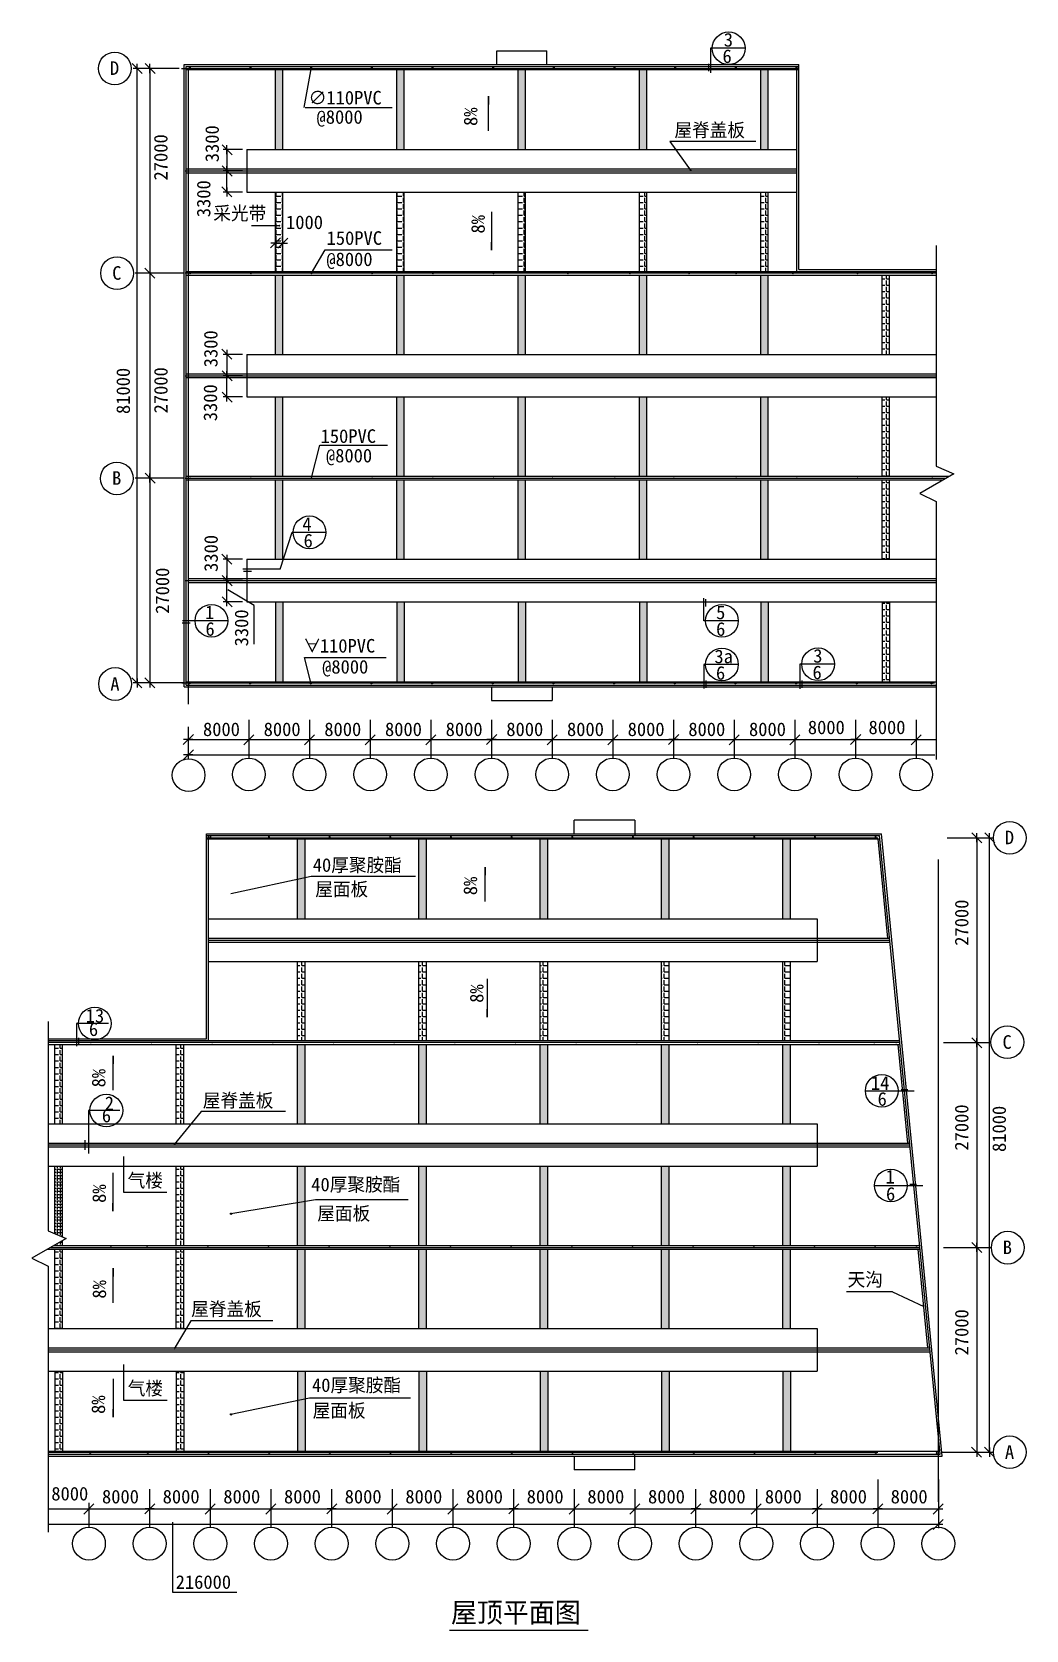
# Model space of a CAD drawing. Header units: metres. Extents: x -10428 to 120660, y -109378 to 101281.
import ezdxf

# ---------------------------------------------------------------- set-up
doc = ezdxf.new("R2010")
doc.units = ezdxf.units.M
for name, color, linetype in [('JC', 7, 'Continuous'), ('LT', 7, 'Continuous'), ('T1', 7, 'Continuous'), ('Z', 7, 'Continuous'), ('ZQ', 7, 'Continuous'), ('ZX', 7, 'Continuous')]:
    doc.layers.add(name, color=color, linetype=linetype)

msp = doc.modelspace()

# ---------------------------------------------------------------- texts
for s, height, p in [('3', 1790, (80803.33, 99357.68)), ('D', 1790, (-143.83, 95624.11)), ('6', 1790, (80633.63, 97192.73)), ('∅', 1790, (26024.95, 91723.65)), ('110PVC', 1790, (28393.62, 91723.65)), ('@8000', 1790, (27098.59, 89181.38)), ('屋脊盖板', 1790, (74288.11, 87455.72)), ('采光带', 1790, (13482.74, 76487.95)), ('1000', 1790, (23078.79, 75300.18)), ('150PVC', 1790, (28425.84, 73220.4)), ('@8000', 1790, (28398.32, 70423.08)), ('C', 1790, (156.59, 68619.25)), ('150PVC', 1790, (27636.38, 47110.3)), ('@8000', 1790, (28343.63, 44544.44)), ('B', 1790, (136.08, 41583.96)), ('4', 1790, (25226.44, 35503.24)), ('6', 1790, (25390.35, 33337.3)), ('1', 1790, (12400.15, 23883.63)), ('5', 1790, (79789.65, 23872.92)), ('6', 1790, (12454.56, 21691.63)), ('6', 1790, (79789.48, 21682.75)), ('∀', 1790, (25312.79, 19472.9)), ('110PVC', 1790, (27532.45, 19472.9)), ('3a', 1790, (79572.38, 18064.18)), ('3', 1790, (92595.74, 18143.86)), ('@8000', 1790, (27835.86, 16702.71)), ('6', 1790, (79771.98, 15896.69)), ('6', 1790, (92501.92, 15963.62)), ('A', 1790, (-93.09, 14438.55)), ('8000', 1790, (12124.81, 8467.68)), ('8000', 1790, (20124.81, 8467.68)), ('8000', 1790, (28124.81, 8467.68)), ('8000', 1790, (36124.81, 8467.68)), ('8000', 1790, (44124.81, 8467.68)), ('8000', 1790, (52124.81, 8467.68)), ('8000', 1790, (60124.81, 8467.68)), ('8000', 1790, (68124.81, 8467.68)), ('8000', 1790, (76124.81, 8467.68)), ('8000', 1790, (84124.81, 8467.68)), ('8000', 1790, (91887.56, 8720.71)), ('8000', 1790, (99887.56, 8720.71)), ('D', 1790, (117863.61, -5795.21)), ('40厚聚胺酯', 1790, (26599.85, -9428.41)), ('屋面板', 1790, (26929.67, -12606.79)), ('13', 1790, (-3340.81, -29296.57)), ('6', 1790, (-2914.4, -31073.47)), ('C', 1790, (117557.45, -32758.18)), ('14', 1790, (100197, -38168.64)), ('2', 1790, (-824.26, -40833.22)), ('屋脊盖板', 1790, (12098.32, -40463.31)), ('6', 1790, (101082.3, -40265.25)), ('6', 1790, (-1210.27, -42448.15)), ('气楼', 1790, (2186.53, -51002.62)), ('40厚聚胺酯', 1790, (26403.23, -51539.83)), ('1', 1790, (102133.7, -50519.23)), ('6', 1790, (102193.85, -52781.23)), ('屋面板', 1790, (27199.03, -55351.9)), ('B', 1790, (117585.44, -59819.29)), ('天沟', 1790, (97134.99, -64060.27)), ('屋脊盖板', 1790, (10570.31, -67950.32)), ('气楼', 1790, (2202.82, -78408.73)), ('40厚聚胺酯', 1790, (26499.45, -77988.47)), ('屋面板', 1790, (26588.88, -81333.35)), ('A', 1790, (117870.43, -86817.24)), ('8000', 1790, (-7872.41, -92298.01)), ('8000', 1790, (-1191.32, -92686.91)), ('8000', 1790, (6808.68, -92686.91)), ('8000', 1790, (14808.68, -92686.91)), ('8000', 1790, (22808.68, -92686.91)), ('8000', 1790, (30808.68, -92686.91)), ('8000', 1790, (38808.68, -92686.91)), ('8000', 1790, (46808.68, -92686.91)), ('8000', 1790, (54808.68, -92686.91)), ('8000', 1790, (62808.68, -92686.91)), ('8000', 1790, (70808.68, -92686.91)), ('8000', 1790, (78808.68, -92686.91)), ('8000', 1790, (86218.68, -92686.91)), ('8000', 1790, (94808.68, -92686.91)), ('8000', 1790, (102808.68, -92686.91)), ('216000', 1790, (8524.43, -103947.76)), ('屋顶平面图', 2632, (44822.98, -108381.29))]:
    msp.add_text(s, height=height).set_placement(p)
for s, p in [('8%', (48305, 88892.04)), ('3300', (14216.1, 84111.01)), ('27000', (7448.44, 81708.26)), ('3300', (13102.41, 76865.03)), ('8%', (49281.63, 74711.32)), ('3300', (14039.17, 57080.65)), ('27000', (7457.19, 51000.63)), ('81000', (2489.05, 50916.41)), ('3300', (13984.02, 49968.39)), ('3300', (14076.15, 30108.32)), ('27000', (7665.42, 24578.87)), ('3300', (18090, 20290)), ('8%', (48268.75, -12515.58)), ('27000', (113058.36, -19177.91)), ('8%', (49105.38, -26696.31)), ('8%', (-745.2, -37842.99)), ('27000', (113058.36, -46177.91)), ('81000', (117999.97, -46361.18)), ('8%', (-676.58, -53069.47)), ('8%', (-656.09, -65690.49)), ('27000', (113058.36, -73177.91)), ('8%', (-788.4, -80887.56))]:
    msp.add_text(s, height=1790, rotation=90).set_placement(p)

# ---------------------------------------------------------------- blocks, each defined once
blk = doc.blocks.new('_DIMX')
blk.add_line((-150, 0), (150, 0))
at = {"color": 5}
blk.add_lwpolyline([(-170.36, -170.36), (160.44, 160.44)], dxfattribs=at)

# ---------------------------------------------------------------- hatches: boundary and pattern name
at = {"layer": 'Z'}
h = msp.add_hatch(dxfattribs=at)
h.set_pattern_fill('ANGLE', scale=60)
h.paths.add_polyline_path([(22672.5, 96346.3), (21672.5, 96346.3), (21672.5, 85771.3), (22672.5, 85771.3)])
h.paths.add_polyline_path([(22672.5, 69221.3), (21672.5, 69221.3), (21672.5, 58771.3), (22672.5, 58771.3)])
h.paths.add_polyline_path([(22672.5, 53171.3), (21672.5, 53171.3), (21672.5, 42721.3), (22672.5, 42721.3)])
h.paths.add_polyline_path([(21672.5, 31771.3), (22672.5, 31771.3), (22672.5, 42221.3), (21672.5, 42221.3)])
h.paths.add_polyline_path([(21672.5, 15596.3), (22672.5, 15596.3), (22672.5, 26171.3), (21672.5, 26171.3)])
h = msp.add_hatch(dxfattribs=at)
h.set_pattern_fill('ANGLE', scale=60)
h.paths.add_polyline_path([(38672.5, 96346.3), (37672.5, 96346.3), (37672.5, 85771.3), (38672.5, 85771.3)])
h.paths.add_polyline_path([(38672.5, 69221.3), (37672.5, 69221.3), (37672.5, 58771.3), (38672.5, 58771.3)])
h.paths.add_polyline_path([(38672.5, 53171.3), (37672.5, 53171.3), (37672.5, 42721.3), (38672.5, 42721.3)])
h.paths.add_polyline_path([(37672.5, 31771.3), (38672.5, 31771.3), (38672.5, 42221.3), (37672.5, 42221.3)])
h.paths.add_polyline_path([(37672.5, 15596.3), (38672.5, 15596.3), (38672.5, 26171.3), (37672.5, 26171.3)])
h = msp.add_hatch(dxfattribs=at)
h.set_pattern_fill('ANGLE', scale=60)
h.paths.add_polyline_path([(54672.5, 96346.3), (53672.5, 96346.3), (53672.5, 85771.3), (54672.5, 85771.3)])
h.paths.add_polyline_path([(54672.5, 69221.3), (53672.5, 69221.3), (53672.5, 58771.3), (54672.5, 58771.3)])
h.paths.add_polyline_path([(54672.5, 53171.3), (53672.5, 53171.3), (53672.5, 42721.3), (54672.5, 42721.3)])
h.paths.add_polyline_path([(53672.5, 31771.3), (54672.5, 31771.3), (54672.5, 42221.3), (53672.5, 42221.3)])
h.paths.add_polyline_path([(53672.5, 15596.3), (54672.5, 15596.3), (54672.5, 26171.3), (53672.5, 26171.3)])
h = msp.add_hatch(dxfattribs=at)
h.set_pattern_fill('ANGLE', scale=60)
h.paths.add_polyline_path([(70672.5, 96346.3), (69672.5, 96346.3), (69672.5, 85771.3), (70672.5, 85771.3)])
h.paths.add_polyline_path([(70672.5, 69221.3), (69672.5, 69221.3), (69672.5, 58771.3), (70672.5, 58771.3)])
h.paths.add_polyline_path([(70672.5, 53171.3), (69672.5, 53171.3), (69672.5, 42721.3), (70672.5, 42721.3)])
h.paths.add_polyline_path([(69672.5, 31771.3), (70672.5, 31771.3), (70672.5, 42221.3), (69672.5, 42221.3)])
h.paths.add_polyline_path([(69672.5, 15596.3), (70672.5, 15596.3), (70672.5, 26171.3), (69672.5, 26171.3)])
h = msp.add_hatch(dxfattribs=at)
h.set_pattern_fill('ANGLE', scale=60)
h.paths.add_polyline_path([(86672.5, 96346.3), (85672.5, 96346.3), (85672.5, 85771.3), (86672.5, 85771.3)])
h.paths.add_polyline_path([(86672.5, 69221.3), (85672.5, 69221.3), (85672.5, 58771.3), (86672.5, 58771.3)])
h.paths.add_polyline_path([(86672.5, 53171.3), (85672.5, 53171.3), (85672.5, 42721.3), (86672.5, 42721.3)])
h.paths.add_polyline_path([(85672.5, 31771.3), (86672.5, 31771.3), (86672.5, 42221.3), (85672.5, 42221.3)])
h.paths.add_polyline_path([(85672.5, 15596.3), (86672.5, 15596.3), (86672.5, 26171.3), (85672.5, 26171.3)])
h = msp.add_hatch(dxfattribs=at)
h.set_pattern_fill('ANGLE', scale=60)
h.paths.add_polyline_path([(22672.5, 80171.3), (21672.5, 80171.3), (21672.5, 75749.1), (22229.05, 75749.1, -1), (22269.05, 75749.1, -1), (22229.05, 75749.1), (21672.5, 75749.1), (21672.5, 69721.3), (22672.5, 69721.3)])
h = msp.add_hatch(dxfattribs=at)
h.set_pattern_fill('ANGLE', scale=60)
h.paths.add_polyline_path([(38672.5, 80171.3), (37672.5, 80171.3), (37672.5, 75749.1), (38229.05, 75749.1, -1), (38269.05, 75749.1, -1), (38229.05, 75749.1), (37672.5, 75749.1), (37672.5, 69721.3), (38672.5, 69721.3)])
h = msp.add_hatch(dxfattribs=at)
h.set_pattern_fill('ANGLE', scale=60)
h.paths.add_polyline_path([(54672.5, 80171.3), (53672.5, 80171.3), (53672.5, 75749.1), (54229.05, 75749.1, -1), (54269.05, 75749.1, -1), (54229.05, 75749.1), (53672.5, 75749.1), (53672.5, 69721.3), (54672.5, 69721.3)])
h = msp.add_hatch(dxfattribs=at)
h.set_pattern_fill('ANGLE', scale=60)
h.paths.add_polyline_path([(70672.5, 80171.3), (69672.5, 80171.3), (69672.5, 75749.1), (70229.05, 75749.1, -1), (70269.05, 75749.1, -1), (70229.05, 75749.1), (69672.5, 75749.1), (69672.5, 69721.3), (70672.5, 69721.3)])
h = msp.add_hatch(dxfattribs=at)
h.set_pattern_fill('ANGLE', scale=60)
h.paths.add_polyline_path([(86672.5, 80171.3), (85672.5, 80171.3), (85672.5, 69721.3), (86672.5, 69721.3)])
h = msp.add_hatch(dxfattribs=at)
h.set_pattern_fill('ANGLE', scale=60)
h.paths.add_polyline_path([(101672.5, 58771.3), (102672.5, 58771.3), (102672.5, 69221.3), (101672.5, 69221.3)])
h = msp.add_hatch(dxfattribs=at)
h.set_pattern_fill('ANGLE', scale=60)
h.paths.add_polyline_path([(101672.5, 53171.3), (102672.5, 53171.3), (102672.5, 42721.3), (101672.5, 42721.3)])
h = msp.add_hatch(dxfattribs=at)
h.set_pattern_fill('ANGLE', scale=60)
h.paths.add_polyline_path([(101672.5, 31771.3), (102672.5, 31771.3), (102672.5, 42221.3), (101672.5, 42221.3)])
h = msp.add_hatch(dxfattribs=at)
h.set_pattern_fill('ANGLE', scale=60)
h.paths.add_polyline_path([(101672.5, 26171.3), (102672.5, 26171.3), (102672.5, 15721.3), (101672.5, 15721.3)])
h = msp.add_hatch(dxfattribs=at)
h.set_pattern_fill('ANGLE', scale=60)
h.paths.add_polyline_path([(25593.62, -5061.32), (24593.62, -5061.32), (24593.62, -15636.32), (25593.62, -15636.32)])
h.paths.add_polyline_path([(25593.62, -32186.32), (24593.62, -32186.32), (24593.62, -42636.32), (25593.62, -42636.32)])
h.paths.add_polyline_path([(25593.62, -48236.32), (24593.62, -48236.32), (24593.62, -58686.32), (25593.62, -58686.32)])
h.paths.add_polyline_path([(24593.62, -69636.32), (25593.62, -69636.32), (25593.62, -59186.32), (24593.62, -59186.32)])
h.paths.add_polyline_path([(24593.62, -85811.32), (25593.62, -85811.32), (25593.62, -75236.32), (24593.62, -75236.32)])
h = msp.add_hatch(dxfattribs=at)
h.set_pattern_fill('ANGLE', scale=60)
h.paths.add_polyline_path([(41593.62, -5061.32), (40593.62, -5061.32), (40593.62, -15636.32), (41593.62, -15636.32)])
h.paths.add_polyline_path([(41593.62, -32186.32), (40593.62, -32186.32), (40593.62, -42636.32), (41593.62, -42636.32)])
h.paths.add_polyline_path([(41593.62, -48236.32), (40593.62, -48236.32), (40593.62, -58686.32), (41593.62, -58686.32)])
h.paths.add_polyline_path([(40593.62, -69636.32), (41593.62, -69636.32), (41593.62, -59186.32), (40593.62, -59186.32)])
h.paths.add_polyline_path([(40593.62, -85811.32), (41593.62, -85811.32), (41593.62, -75236.32), (40593.62, -75236.32)])
h = msp.add_hatch(dxfattribs=at)
h.set_pattern_fill('ANGLE', scale=60)
h.paths.add_polyline_path([(57593.62, -5061.32), (56593.62, -5061.32), (56593.62, -15636.32), (57593.62, -15636.32)])
h.paths.add_polyline_path([(57593.62, -32186.32), (56593.62, -32186.32), (56593.62, -42636.32), (57593.62, -42636.32)])
h.paths.add_polyline_path([(57593.62, -48236.32), (56593.62, -48236.32), (56593.62, -58686.32), (57593.62, -58686.32)])
h.paths.add_polyline_path([(56593.62, -69636.32), (57593.62, -69636.32), (57593.62, -59186.32), (56593.62, -59186.32)])
h.paths.add_polyline_path([(56593.62, -85811.32), (57593.62, -85811.32), (57593.62, -75236.32), (56593.62, -75236.32)])
h = msp.add_hatch(dxfattribs=at)
h.set_pattern_fill('ANGLE', scale=60)
h.paths.add_polyline_path([(73593.62, -5061.32), (72593.62, -5061.32), (72593.62, -15636.32), (73593.62, -15636.32)])
h.paths.add_polyline_path([(73593.62, -32186.32), (72593.62, -32186.32), (72593.62, -42636.32), (73593.62, -42636.32)])
h.paths.add_polyline_path([(73593.62, -48236.32), (72593.62, -48236.32), (72593.62, -58686.32), (73593.62, -58686.32)])
h.paths.add_polyline_path([(72593.62, -69636.32), (73593.62, -69636.32), (73593.62, -59186.32), (72593.62, -59186.32)])
h.paths.add_polyline_path([(72593.62, -85811.32), (73593.62, -85811.32), (73593.62, -75236.32), (72593.62, -75236.32)])
h = msp.add_hatch(dxfattribs=at)
h.set_pattern_fill('ANGLE', scale=60)
h.paths.add_polyline_path([(89593.62, -5061.32), (88593.62, -5061.32), (88593.62, -15636.32), (89593.62, -15636.32)])
h.paths.add_polyline_path([(89593.62, -32186.32), (88593.62, -32186.32), (88593.62, -42636.32), (89593.62, -42636.32)])
h.paths.add_polyline_path([(89593.62, -48236.32), (88593.62, -48236.32), (88593.62, -58686.32), (89593.62, -58686.32)])
h.paths.add_polyline_path([(88593.62, -69636.32), (89593.62, -69636.32), (89593.62, -59186.32), (88593.62, -59186.32)])
h.paths.add_polyline_path([(88593.62, -85811.32), (89593.62, -85811.32), (89593.62, -75236.32), (88593.62, -75236.32)])
h = msp.add_hatch(dxfattribs=at)
h.set_pattern_fill('ANGLE', scale=60)
h.paths.add_polyline_path([(25593.62, -21236.32), (24593.62, -21236.32), (24593.62, -25658.52), (25150.18, -25658.52, -1), (25190.18, -25658.52, -1), (25150.18, -25658.52), (24593.62, -25658.52), (24593.62, -31686.32), (25593.62, -31686.32)])
h = msp.add_hatch(dxfattribs=at)
h.set_pattern_fill('ANGLE', scale=60)
h.paths.add_polyline_path([(41593.62, -21236.32), (40593.62, -21236.32), (40593.62, -25658.52), (41150.18, -25658.52, -1), (41190.18, -25658.52, -1), (41150.18, -25658.52), (40593.62, -25658.52), (40593.62, -31686.32), (41593.62, -31686.32)])
h = msp.add_hatch(dxfattribs=at)
h.set_pattern_fill('ANGLE', scale=60)
h.paths.add_polyline_path([(57593.62, -21236.32), (56593.62, -21236.32), (56593.62, -25658.52), (57150.18, -25658.52, -1), (57190.18, -25658.52, -1), (57150.18, -25658.52), (56593.62, -25658.52), (56593.62, -31686.32), (57593.62, -31686.32)])
h = msp.add_hatch(dxfattribs=at)
h.set_pattern_fill('ANGLE', scale=60)
h.paths.add_polyline_path([(73593.62, -21236.32), (72593.62, -21236.32), (72593.62, -25658.52), (73150.18, -25658.52, -1), (73190.18, -25658.52, -1), (73150.18, -25658.52), (72593.62, -25658.52), (72593.62, -31686.32), (73593.62, -31686.32)])
h = msp.add_hatch(dxfattribs=at)
h.set_pattern_fill('ANGLE', scale=60)
h.paths.add_polyline_path([(89593.62, -21236.32), (88593.62, -21236.32), (88593.62, -25658.52), (89150.18, -25658.52, -1), (89190.18, -25658.52, -1), (89150.18, -25658.52), (88593.62, -25658.52), (88593.62, -31686.32), (89593.62, -31686.32)])
h = msp.add_hatch(dxfattribs=at)
h.set_pattern_fill('ANGLE', scale=60)
h.paths.add_polyline_path([(-7406.38, -42636.32), (-6406.38, -42636.32), (-6406.38, -32186.32), (-7406.38, -32186.32)])
h = msp.add_hatch(dxfattribs=at)
h.set_pattern_fill('ANGLE', scale=60)
h.paths.add_polyline_path([(8593.62, -42636.32), (9593.62, -42636.32), (9593.62, -32186.32), (8593.62, -32186.32)])
h = msp.add_hatch(dxfattribs=at)
h.set_pattern_fill('ANGLE', scale=60)
h.paths.add_polyline_path([(8593.62, -48236.32), (9593.62, -48236.32), (9593.62, -58686.32), (8593.62, -58686.32)])
h = msp.add_hatch(dxfattribs=at)
h.set_pattern_fill('SOLID')
h.paths.add_polyline_path([(15892.52, -54499.76, 1), (15742.71, -54499.76, 1)])
h = msp.add_hatch(dxfattribs=at)
h.set_pattern_fill('ANGLE', scale=60)
h.paths.add_polyline_path([(-7406.38, -69636.32), (-6406.38, -69636.32), (-6406.38, -59186.32), (-7406.38, -59186.32)])
h = msp.add_hatch(dxfattribs=at)
h.set_pattern_fill('ANGLE', scale=60)
h.paths.add_polyline_path([(8593.62, -69636.32), (9593.62, -69636.32), (9593.62, -59186.32), (8593.62, -59186.32)])
h = msp.add_hatch(dxfattribs=at)
h.set_pattern_fill('ANGLE', scale=60)
h.paths.add_polyline_path([(-7406.38, -75236.32), (-6406.38, -75236.32), (-6406.38, -85686.32), (-7406.38, -85686.32)])
h = msp.add_hatch(dxfattribs=at)
h.set_pattern_fill('ANGLE', scale=60)
h.paths.add_polyline_path([(8593.62, -75236.32), (9593.62, -75236.32), (9593.62, -85686.32), (8593.62, -85686.32)])
h = msp.add_hatch(dxfattribs=at)
h.set_pattern_fill('SOLID')
h.paths.add_polyline_path([(15892.52, -80949.26, 1), (15742.71, -80949.26, 1)])

# ---------------------------------------------------------------- linework, layer by layer
for p, q in [((8999.72, 96471.3), (2926.48, 96471.3)), ((4722.09, 96471.3), (3197.52, 96471.3)), ((3426.48, 15472.7), (3426.48, 96469.9)), ((8999.72, 96471.3), (4622.09, 96471.3)), ((5122.09, 96469.9), (5122.09, 69472.7)), ((108811.2, 73122.69), (108811.2, 44025.94)), ((4722.09, 69471.3), (3197.52, 69471.3)), ((9004.61, 69471.3), (4622.09, 69471.3)), ((9504.61, 69471.3), (4622.09, 69471.3)), ((5122.09, 69469.9), (5122.09, 42472.7)), ((4722.09, 42471.3), (3197.52, 42471.3)), ((9004.61, 42471.3), (4622.09, 42471.3)), ((9504.61, 42471.3), (4622.09, 42471.3)), ((5122.09, 42469.9), (5122.09, 15472.7)), ((111147.66, 43048.68), (106650.92, 40424.28)), ((108808.86, 44022.71), (111147.66, 43048.68)), ((106650.92, 40424.28), (108808.86, 39384.09)), ((108811.2, 39383.19), (108811.2, 5385.69)), ((22285.27, 30479.54), (23868.73, 35323.53)), ((23868.73, 35323.53), (28323.52, 35323.53)), ((18870, 25673.99), (15381.44, 27729.15)), ((18870, 20600), (18870, 25673.99)), ((9637.38, 15471.3), (2926.48, 15471.3)), ((9637.38, 15471.3), (4622.09, 15471.3)), ((18172.5, 10606.67), (18172.5, 7503.75)), ((18172.5, 10606.67), (18172.5, 7503.75)), ((26172.5, 10606.67), (26172.5, 7503.75)), ((26172.5, 10606.67), (26172.5, 7503.75)), ((34172.5, 10606.67), (34172.5, 7503.75)), ((34172.5, 10606.67), (34172.5, 7503.75)), ((42172.5, 10606.67), (42172.5, 7503.75)), ((42172.5, 10606.67), (42172.5, 7503.75)), ((50172.5, 10606.67), (50172.5, 7503.75)), ((50172.5, 10606.67), (50172.5, 7503.75)), ((58172.5, 10606.67), (58172.5, 7503.75)), ((58172.5, 10606.67), (58172.5, 7503.75)), ((66172.5, 10606.67), (66172.5, 7503.75)), ((66172.5, 10606.67), (66172.5, 7503.75)), ((74172.5, 10606.67), (74172.5, 7503.75)), ((74172.5, 10606.67), (74172.5, 7503.75)), ((82172.5, 10606.67), (82172.5, 7503.75)), ((82172.5, 10606.67), (82172.5, 7503.75)), ((90172.5, 10606.67), (90172.5, 7503.75)), ((90172.5, 10606.67), (90172.5, 7503.75)), ((98172.5, 10606.67), (98172.5, 7503.75)), ((98172.5, 10606.67), (98172.5, 7503.75)), ((106172.5, 10606.67), (106172.5, 7503.75)), ((106172.5, 10606.67), (106172.5, 7503.75)), ((10172.5, 9679.12), (10172.5, 7503.75)), ((10172.5, 9679.12), (10172.5, 5475.9)), ((10173.9, 8003.75), (18171.1, 8003.75)), ((18172.5, 7603.75), (18172.5, 5575.9)), ((18173.9, 8003.75), (26171.1, 8003.75)), ((26172.5, 7603.75), (26172.5, 5575.9)), ((26173.9, 8003.75), (34171.1, 8003.75)), ((34172.5, 7603.75), (34172.5, 5575.9)), ((34173.9, 8003.75), (42171.1, 8003.75)), ((42172.5, 7603.75), (42172.5, 5575.9)), ((42173.9, 8003.75), (50171.1, 8003.75)), ((50172.5, 7603.75), (50172.5, 5575.9)), ((50173.9, 8003.75), (58171.1, 8003.75)), ((58172.5, 7603.75), (58172.5, 5575.9)), ((58173.9, 8003.75), (66171.1, 8003.75)), ((66172.5, 7603.75), (66172.5, 5575.9)), ((66173.9, 8003.75), (74171.1, 8003.75)), ((74172.5, 7603.75), (74172.5, 5575.9)), ((74173.9, 8003.75), (82171.1, 8003.75)), ((82172.5, 7603.75), (82172.5, 5575.9)), ((82173.9, 8003.75), (90171.1, 8003.75)), ((90172.5, 7603.75), (90172.5, 5575.9)), ((90173.9, 8003.75), (98171.1, 8003.75)), ((98172.5, 7603.75), (98172.5, 5575.9)), ((98173.9, 8003.75), (106171.1, 8003.75)), ((106172.5, 7603.75), (106172.5, 5575.9)), ((106173.9, 8003.75), (108707.42, 8003.75)), ((10173.9, 5975.9), (108626.49, 5975.9)), ((110279.12, -4936.32), (116352.36, -4936.32)), ((110279.12, -4936.32), (114656.75, -4936.32)), ((114156.75, -4937.72), (114156.75, -31934.92)), ((114556.75, -4936.32), (116081.32, -4936.32)), ((115852.36, -85934.92), (115852.36, -4937.72)), ((-8267.67, -29147), (-8267.67, -56775.55)), ((109774.23, -31936.32), (114656.75, -31936.32)), ((110274.23, -31936.32), (114656.75, -31936.32)), ((114156.75, -31937.72), (114156.75, -58934.92)), ((114556.75, -31936.32), (116081.32, -31936.32)), ((1668.85, -51711.58), (1668.85, -46971.58)), ((7368.85, -51711.58), (1668.85, -51711.58)), ((-8269.57, -56775.29), (-5930.77, -57749.32)), ((-5930.77, -57749.32), (-10427.51, -60373.73)), ((109774.23, -58936.32), (114656.75, -58936.32)), ((110274.23, -58936.32), (114656.75, -58936.32)), ((114156.75, -58937.72), (114156.75, -85934.92)), ((114556.75, -58936.32), (116081.32, -58936.32)), ((-10427.51, -60373.73), (-8269.57, -61413.91)), ((-8267.67, -61411.16), (-8267.67, -96478.16)), ((1685.15, -79117.69), (1685.15, -74377.69)), ((7385.15, -79117.69), (1685.15, -79117.69)), ((109641.46, -85936.32), (114656.75, -85936.32)), ((109641.46, -85936.32), (116352.36, -85936.32)), ((-2906.38, -92626.01), (-2906.38, -93903.87)), ((-2906.38, -92659.76), (-2906.38, -93903.87)), ((5093.62, -90800.96), (5093.62, -93903.87)), ((5093.62, -92595.64), (5093.62, -93903.87)), ((13093.62, -90800.96), (13093.62, -93903.87)), ((13093.62, -90800.96), (13093.62, -93903.87)), ((21093.62, -90800.96), (21093.62, -93903.87)), ((21093.62, -92595.64), (21093.62, -93903.87)), ((29093.62, -90800.96), (29093.62, -93903.87)), ((29093.62, -92595.64), (29093.62, -93903.87)), ((37093.62, -90800.96), (37093.62, -93903.87)), ((37093.62, -92595.64), (37093.62, -93903.87)), ((45093.62, -90800.96), (45093.62, -93903.87)), ((45093.62, -92595.64), (45093.62, -93903.87)), ((53093.62, -90800.96), (53093.62, -93903.87)), ((53093.62, -92595.64), (53093.62, -93903.87)), ((61093.62, -90800.96), (61093.62, -93903.87)), ((61093.62, -90800.96), (61093.62, -93903.87)), ((69093.62, -90800.96), (69093.62, -93903.87)), ((69093.62, -90800.96), (69093.62, -93903.87)), ((77093.62, -90800.96), (77093.62, -93903.87)), ((77093.62, -92595.64), (77093.62, -93903.87)), ((85093.62, -90800.96), (85093.62, -93903.87)), ((85093.62, -91107.46), (85093.62, -93903.87)), ((93093.62, -90800.96), (93093.62, -93903.87)), ((93093.62, -92595.64), (93093.62, -93903.87)), ((101093.62, -92595.64), (101093.62, -93903.87)), ((109093.62, -91728.5), (109093.62, -95931.72)), ((-8267.67, -93403.87), (-2907.78, -93403.87)), ((-2906.38, -93803.87), (-2906.38, -95831.72)), ((-2904.98, -93403.87), (5092.22, -93403.87)), ((5093.62, -93803.87), (5093.62, -95831.72)), ((5095.02, -93403.87), (13092.22, -93403.87)), ((13093.62, -93803.87), (13093.62, -95831.72)), ((13095.02, -93403.87), (21092.22, -93403.87)), ((21093.62, -93803.87), (21093.62, -95831.72)), ((21095.02, -93403.87), (29092.22, -93403.87)), ((29093.62, -93803.87), (29093.62, -95831.72)), ((29095.02, -93403.87), (37092.22, -93403.87)), ((37093.62, -93803.87), (37093.62, -95831.72)), ((37095.02, -93403.87), (45092.22, -93403.87)), ((45093.62, -93803.87), (45093.62, -95831.72)), ((45095.02, -93403.87), (53092.22, -93403.87)), ((53093.62, -93803.87), (53093.62, -95831.72)), ((53095.02, -93403.87), (61092.22, -93403.87)), ((61093.62, -93803.87), (61093.62, -95831.72)), ((61095.02, -93403.87), (69092.22, -93403.87)), ((69093.62, -93803.87), (69093.62, -95831.72)), ((69095.02, -93403.87), (77092.22, -93403.87)), ((77093.62, -93803.87), (77093.62, -95831.72)), ((77095.02, -93403.87), (85092.22, -93403.87)), ((85093.62, -93803.87), (85093.62, -95831.72)), ((85095.02, -93403.87), (93092.22, -93403.87)), ((93093.62, -93803.87), (93093.62, -95831.72)), ((93095.02, -93403.87), (101092.22, -93403.87)), ((101093.62, -93803.87), (101093.62, -95831.72)), ((-8267.67, -95431.72), (109092.22, -95431.72)), ((8155.45, -104448.82), (8155.45, -95159.46)), ((16570.82, -104448.82), (8155.45, -104448.82)), ((44616.52, -109378.47), (62912.07, -109378.47))]:
    msp.add_line(p, q)
for centre in [(493.14, 96471.3), (790.58, 69490.66), (771.14, 42430.64), (530, 15330), (10234.49, 3313.62), (18172.5, 3416.58), (26172.5, 3416.58), (34172.5, 3416.58), (42172.5, 3416.58), (50172.5, 3416.58), (58172.5, 3416.58), (66172.5, 3416.58), (74172.5, 3416.58), (82172.5, 3416.58), (90172.5, 3416.58), (98172.5, 3416.58), (106172.5, 3416.58), (118504.4, -4943.46), (118190.85, -31891.24), (118237.68, -58973.08), (118504.4, -85943.46), (-2906.38, -97991.05), (5093.62, -97991.05), (13093.62, -97991.05), (21093.62, -97991.05), (29093.62, -97991.05), (37093.62, -97991.05), (45093.62, -97991.05), (53093.62, -97991.05), (61093.62, -97991.05), (69093.62, -97991.05), (77093.62, -97991.05), (85093.62, -97991.05), (93093.62, -97991.05), (101093.62, -97991.05), (109093.62, -97991.05)]:
    msp.add_circle(centre, 2155.34)
at = {"layer": 'JC'}
for p, q in [((50872.5, 96986.3), (50872.5, 98786.3)), ((50872.5, 98786.3), (57472.5, 98786.3)), ((57472.5, 96986.3), (57472.5, 98786.3)), ((26394.07, 96622.8), (25446.01, 91324.11)), ((49763.84, 88266.84), (49763.84, 92803.5)), ((25581.37, 91324.11), (37091.37, 91324.11)), ((17922.5, 85771.3), (17922.5, 80171.3)), ((17922.5, 85771.3), (90432.5, 85771.3)), ((9912.5, 83221.3), (90432.5, 83221.3)), ((9912.5, 82971.3), (90432.5, 82971.3)), ((9912.5, 82721.3), (90432.5, 82721.3)), ((17922.5, 80171.3), (90432.5, 80171.3)), ((50169.33, 77570.14), (50169.33, 72513.48)), ((26425.67, 69466.89), (28246.16, 72554.66)), ((28246.16, 72554.66), (37090, 72554.66)), ((17922.5, 58771.3), (17922.5, 53171.3)), ((17922.5, 58771.3), (108784.31, 58771.3)), ((9912.5, 56221.3), (108800.23, 56221.3)), ((9912.5, 55721.3), (108799.27, 55721.3)), ((17922.5, 53171.3), (108808.39, 53171.3)), ((26414.71, 42520.49), (27554, 46799.35)), ((27554, 46799.35), (36462.36, 46799.35)), ((17927.5, 31771.3), (17927.5, 26171.3)), ((17927.5, 31771.3), (108795.27, 31771.3)), ((10172.5, 29221.3), (108814.45, 29221.3)), ((10172.5, 28721.3), (108805.73, 28721.3)), ((17927.5, 26171.3), (108823.25, 26171.3)), ((26396.65, 15340.77), (25502.54, 18805.3)), ((25502.54, 18805.3), (36290.9, 18805.3)), ((9912.5, 15596.3), (108799.55, 15596.3)), ((50172.5, 14956.3), (50172.5, 13156.3)), ((58172.5, 14956.3), (58172.5, 13156.3)), ((50172.5, 13156.3), (58172.5, 13156.3)), ((69093.62, -2621.32), (61093.62, -2621.32)), ((61093.62, -4421.32), (61093.62, -2621.32)), ((49323.82, -13336.61), (49323.82, -8799.95)), ((12833.62, -15636.32), (93093.62, -15636.32)), ((93093.62, -15636.32), (93093.62, -21236.32)), ((12833.62, -18186.32), (102680.41, -18186.32)), ((12833.62, -18686.32), (102729.46, -18686.32)), ((12833.62, -21236.32), (93093.62, -21236.32)), ((49578.86, -23552.18), (49578.86, -28608.84)), ((265.46, -38207.89), (265.46, -33671.23)), ((-8244.86, -42636.32), (93093.62, -42636.32)), ((93093.62, -42636.32), (93093.62, -48236.32)), ((-8262.85, -45186.32), (105329.1, -45186.32)), ((-8260.76, -45436.32), (105353.62, -45436.32)), ((-8243.97, -45686.32), (105378.14, -45686.32)), ((-8245.36, -48236.32), (93093.62, -48236.32)), ((243.49, -49118.5), (243.49, -54175.16)), ((279.34, -66229.92), (279.34, -61693.26)), ((-8205.59, -69636.32), (93093.62, -69636.32)), ((93098.62, -69636.32), (93098.62, -75236.32)), ((-8267.67, -72686.32), (108026.83, -72686.32)), ((-8266.02, -72186.32), (107977.78, -72186.32)), ((-8262.46, -75236.32), (93093.62, -75236.32)), ((272.75, -76279.97), (272.75, -81336.63)), ((-8267.67, -85811.32), (109314.38, -85811.32)), ((61093.62, -86451.32), (61093.62, -88251.32)), ((69093.62, -88251.32), (61093.62, -88251.32))]:
    msp.add_line(p, q, dxfattribs=at)
for points in [[(49763.84, 92803.5), (49763.84, 91737.14)], [(50169.33, 72513.48), (50169.33, 73579.84)], [(49323.82, -8799.95), (49323.82, -9866.31)], [(49578.86, -28608.84), (49578.86, -27542.48)], [(265.46, -33671.23), (265.46, -34737.59)], [(243.49, -54175.16), (243.49, -53108.8)], [(279.34, -61693.26), (279.34, -62759.62)], [(272.75, -81336.63), (272.75, -80270.27)]]:
    msp.add_lwpolyline(points, dxfattribs=at)
for centre, radius in [((10394.24, 96578.84), 43.96), ((18394.24, 96578.84), 43.96), ((26394.24, 96578.84), 43.96), ((34394.24, 96578.84), 43.96), ((42394.24, 96578.84), 43.96), ((50394.24, 96578.84), 43.96), ((58394.24, 96578.84), 43.96), ((66394.24, 96578.84), 43.96), ((74394.24, 96578.84), 43.96), ((82394.24, 96578.84), 43.96), ((90394.24, 96578.84), 43.96), ((10425.02, 69470.88), 55.06), ((18425.02, 69470.88), 55.06), ((26425.02, 69470.88), 55.06), ((34425.02, 69470.88), 55.06), ((42425.02, 69470.88), 55.06), ((50425.02, 69470.88), 55.06), ((60225.02, 69470.88), 55.06), ((68425.02, 69470.88), 55.06), ((76225.02, 69470.88), 55.06), ((82425.02, 69470.88), 55.06), ((89902.67, 69470.88), 55.06), ((98425.02, 69470.88), 55.06), ((108295.02, 69470.88), 55.06), ((10425.02, 42470.88), 55.06), ((18425.02, 42470.88), 55.06), ((26425.02, 42470.88), 55.06), ((34425.02, 42470.88), 55.06), ((42425.02, 42470.88), 55.06), ((50425.02, 42470.88), 55.06), ((58225.02, 42470.88), 55.06), ((66425.02, 42470.88), 55.06), ((74225.02, 42470.88), 55.06), ((82425.02, 42470.88), 55.06), ((90425.02, 42470.88), 55.06), ((98425.02, 42470.88), 55.06), ((108295.02, 42470.88), 55.06), ((10332.03, 15395.82), 55.06), ((18332.03, 15395.82), 55.06), ((26332.03, 15395.82), 55.06), ((34332.03, 15395.82), 55.06), ((42332.03, 15395.82), 55.06), ((50332.03, 15395.82), 55.06), ((58332.03, 15395.82), 55.06), ((66332.03, 15395.82), 55.06), ((74332.03, 15395.82), 55.06), ((82332.03, 15395.82), 55.06), ((90332.03, 15395.82), 55.06), ((98332.03, 15395.82), 55.06), ((108202.03, 15395.82), 55.06), ((13105.47, -4828.79), 43.96), ((20818.6, -4828.79), 43.96), ((28818.6, -4828.79), 43.96), ((36818.6, -4828.79), 43.96), ((44818.6, -4828.79), 43.96), ((52818.6, -4828.79), 43.96), ((60818.6, -4828.79), 43.96), ((68818.6, -4828.79), 43.96), ((76818.6, -4828.79), 43.96), ((84818.6, -4828.79), 43.96), ((92818.6, -4828.79), 43.96), ((100818.6, -4828.79), 43.96), ((-2653.86, -31936.74), 55.06), ((5346.14, -31936.74), 55.06), ((13346.14, -31936.74), 55.06), ((21346.14, -31936.74), 55.06), ((29346.14, -31936.74), 55.06), ((37346.14, -31936.74), 55.06), ((45346.14, -31936.74), 55.06), ((53346.14, -31936.74), 55.06), ((61346.14, -31936.74), 55.06), ((69346.14, -31936.74), 55.06), ((77346.14, -31936.74), 55.06), ((85346.14, -31936.74), 55.06), ((93346.14, -31936.74), 55.06), ((100658.43, -31936.74), 55.06), ((103527.94, -31936.74), 55.06), ((-10.57, -58936.74), 55.06), ((4765.66, -58936.74), 55.06), ((12765.66, -58936.74), 55.06), ((20765.66, -58936.74), 55.06), ((28765.66, -58936.74), 55.06), ((36765.66, -58936.74), 55.06), ((44765.66, -58936.74), 55.06), ((52765.66, -58936.74), 55.06), ((60765.66, -58936.74), 55.06), ((68765.66, -58936.74), 55.06), ((76765.66, -58936.74), 55.06), ((84765.66, -58936.74), 55.06), ((92765.66, -58936.74), 55.06), ((100765.66, -58936.74), 55.06), ((106233.53, -58936.74), 55.06), ((-2746.85, -86011.8), 55.06), ((4851.28, -86011.8), 55.06), ((12851.28, -86011.8), 55.06), ((20851.28, -86011.8), 55.06), ((28851.28, -86011.8), 55.06), ((36851.28, -86011.8), 55.06), ((44851.28, -86011.8), 55.06), ((52851.28, -86011.8), 55.06), ((60851.28, -86011.8), 55.06), ((68851.28, -86011.8), 55.06), ((76851.28, -86011.8), 55.06), ((84851.28, -86011.8), 55.06), ((92851.28, -86011.8), 55.06), ((100851.28, -86011.8), 55.06), ((108869.69, -86011.8), 55.06)]:
    msp.add_circle(centre, radius, dxfattribs=at)
at = {"layer": 'LT'}
for p, q in [((21672.5, 85771.3), (21672.5, 96346.3)), ((22672.5, 85771.3), (22672.5, 96346.3)), ((37672.5, 85771.3), (37672.5, 96346.3)), ((38672.5, 85771.3), (38672.5, 96346.3)), ((53672.5, 85771.3), (53672.5, 96346.3)), ((54672.5, 85771.3), (54672.5, 96346.3)), ((69672.5, 85771.3), (69672.5, 96346.3)), ((70672.5, 85771.3), (70672.5, 96346.3)), ((85672.5, 85771.3), (85672.5, 96346.3)), ((86672.5, 85771.3), (86672.5, 96346.3)), ((21672.5, 69721.3), (21672.5, 80171.3)), ((22672.5, 69721.3), (22672.5, 80171.3)), ((37672.5, 69721.3), (37672.5, 80171.3)), ((38672.5, 69721.3), (38672.5, 80171.3)), ((53672.5, 69721.3), (53672.5, 80171.3)), ((54672.5, 69721.3), (54672.5, 80171.3)), ((69672.5, 69721.3), (69672.5, 80171.3)), ((70672.5, 69721.3), (70672.5, 80171.3)), ((85672.5, 69721.3), (85672.5, 80171.3)), ((86672.5, 69721.3), (86672.5, 80171.3)), ((21672.5, 58771.3), (21672.5, 69221.3)), ((22672.5, 58771.3), (22672.5, 69221.3)), ((37672.5, 58771.3), (37672.5, 69221.3)), ((38672.5, 58771.3), (38672.5, 69221.3)), ((53672.5, 58771.3), (53672.5, 69221.3)), ((54672.5, 58771.3), (54672.5, 69221.3)), ((69672.5, 58771.3), (69672.5, 69221.3)), ((70672.5, 58771.3), (70672.5, 69221.3)), ((85672.5, 58771.3), (85672.5, 69221.3)), ((86672.5, 58771.3), (86672.5, 69221.3)), ((101672.5, 58771.3), (101672.5, 69221.3)), ((102672.5, 58771.3), (102672.5, 69221.3)), ((21672.5, 42721.3), (21672.5, 53171.3)), ((22672.5, 42721.3), (22672.5, 53171.3)), ((37672.5, 42721.3), (37672.5, 53171.3)), ((38672.5, 42721.3), (38672.5, 53171.3)), ((53672.5, 42721.3), (53672.5, 53171.3)), ((54672.5, 42721.3), (54672.5, 53171.3)), ((69672.5, 42721.3), (69672.5, 53171.3)), ((70672.5, 42721.3), (70672.5, 53171.3)), ((85672.5, 42721.3), (85672.5, 53171.3)), ((86672.5, 42721.3), (86672.5, 53171.3)), ((101672.5, 42721.3), (101672.5, 53171.3)), ((102672.5, 42721.3), (102672.5, 53171.3)), ((21672.5, 31771.3), (21672.5, 42221.3)), ((22672.5, 31771.3), (22672.5, 42221.3)), ((37672.5, 31771.3), (37672.5, 42221.3)), ((38672.5, 31771.3), (38672.5, 42221.3)), ((53672.5, 31771.3), (53672.5, 42221.3)), ((54672.5, 31771.3), (54672.5, 42221.3)), ((69672.5, 31771.3), (69672.5, 42221.3)), ((70672.5, 31771.3), (70672.5, 42221.3)), ((85672.5, 31771.3), (85672.5, 42221.3)), ((86672.5, 31771.3), (86672.5, 42221.3)), ((101672.5, 31771.3), (101672.5, 42221.3)), ((102672.5, 31771.3), (102672.5, 42221.3)), ((21672.5, 26171.3), (21672.5, 15596.3)), ((22672.5, 26171.3), (22672.5, 15596.3)), ((37672.5, 26171.3), (37672.5, 15596.3)), ((38672.5, 26171.3), (38672.5, 15596.3)), ((53672.5, 26171.3), (53672.5, 15596.3)), ((54672.5, 26171.3), (54672.5, 15596.3)), ((69672.5, 26171.3), (69672.5, 15596.3)), ((70672.5, 26171.3), (70672.5, 15596.3)), ((85672.5, 26171.3), (85672.5, 15596.3)), ((86672.5, 26171.3), (86672.5, 15596.3)), ((101672.5, 26171.3), (101672.5, 15596.3)), ((102672.5, 26171.3), (102672.5, 15596.3)), ((24593.62, -15636.32), (24593.62, -5061.32)), ((25593.62, -15636.32), (25593.62, -5061.32)), ((40593.62, -15636.32), (40593.62, -5061.32)), ((41593.62, -15636.32), (41593.62, -5061.32)), ((56593.62, -15636.32), (56593.62, -5061.32)), ((57593.62, -15636.32), (57593.62, -5061.32)), ((72593.62, -15636.32), (72593.62, -5061.32)), ((73593.62, -15636.32), (73593.62, -5061.32)), ((88593.62, -15636.32), (88593.62, -5061.32)), ((89593.62, -15636.32), (89593.62, -5061.32)), ((24593.62, -31686.32), (24593.62, -21236.32)), ((25593.62, -31686.32), (25593.62, -21236.32)), ((40593.62, -31686.32), (40593.62, -21236.32)), ((41593.62, -31686.32), (41593.62, -21236.32)), ((56593.62, -31686.32), (56593.62, -21236.32)), ((57593.62, -31686.32), (57593.62, -21236.32)), ((72593.62, -31686.32), (72593.62, -21236.32)), ((73593.62, -31686.32), (73593.62, -21236.32)), ((88593.62, -31686.32), (88593.62, -21236.32)), ((89593.62, -31686.32), (89593.62, -21236.32)), ((-7406.38, -42636.32), (-7406.38, -32186.32)), ((-6406.38, -42636.32), (-6406.38, -32186.32)), ((8593.62, -42636.32), (8593.62, -32186.32)), ((9593.62, -42636.32), (9593.62, -32186.32)), ((24593.62, -42636.32), (24593.62, -32186.32)), ((25593.62, -42636.32), (25593.62, -32186.32)), ((40593.62, -42636.32), (40593.62, -32186.32)), ((41593.62, -42636.32), (41593.62, -32186.32)), ((56593.62, -42636.32), (56593.62, -32186.32)), ((57593.62, -42636.32), (57593.62, -32186.32)), ((72593.62, -42636.32), (72593.62, -32186.32)), ((73593.62, -42636.32), (73593.62, -32186.32)), ((88593.62, -42636.32), (88593.62, -32186.32)), ((89593.62, -42636.32), (89593.62, -32186.32)), ((-7406.38, -57128.77), (-7406.38, -48236.32)), ((-6406.38, -57547.21), (-6406.38, -48236.32)), ((8593.62, -58686.32), (8593.62, -48236.32)), ((9593.62, -58686.32), (9593.62, -48236.32)), ((24593.62, -58686.32), (24593.62, -48236.32)), ((25593.62, -58686.32), (25593.62, -48236.32)), ((40593.62, -58686.32), (40593.62, -48236.32)), ((41593.62, -58686.32), (41593.62, -48236.32)), ((56593.62, -58686.32), (56593.62, -48236.32)), ((57593.62, -58686.32), (57593.62, -48236.32)), ((72593.62, -58686.32), (72593.62, -48236.32)), ((73593.62, -58686.32), (73593.62, -48236.32)), ((88593.62, -58686.32), (88593.62, -48236.32)), ((89593.62, -58686.32), (89593.62, -48236.32)), ((-7406.38, -58686.32), (-7406.38, -58609.4)), ((-6406.38, -58686.32), (-6406.38, -58030.78)), ((-7406.38, -69636.32), (-7406.38, -59186.32)), ((-6406.38, -69636.32), (-6406.38, -59186.32)), ((8593.62, -69636.32), (8593.62, -59186.32)), ((9593.62, -69636.32), (9593.62, -59186.32)), ((24593.62, -69636.32), (24593.62, -59186.32)), ((25593.62, -69636.32), (25593.62, -59186.32)), ((40593.62, -69636.32), (40593.62, -59186.32)), ((41593.62, -69636.32), (41593.62, -59186.32)), ((56593.62, -69636.32), (56593.62, -59186.32)), ((57593.62, -69636.32), (57593.62, -59186.32)), ((72593.62, -69636.32), (72593.62, -59186.32)), ((73593.62, -69636.32), (73593.62, -59186.32)), ((88593.62, -69636.32), (88593.62, -59186.32)), ((89593.62, -69636.32), (89593.62, -59186.32)), ((-7406.38, -75236.32), (-7406.38, -85811.32)), ((-6406.38, -75236.32), (-6406.38, -85811.32)), ((8593.62, -75236.32), (8593.62, -85811.32)), ((9593.62, -75236.32), (9593.62, -85811.32)), ((24593.62, -75236.32), (24593.62, -85811.32)), ((25593.62, -75236.32), (25593.62, -85811.32)), ((40593.62, -75236.32), (40593.62, -85811.32)), ((41593.62, -75236.32), (41593.62, -85811.32)), ((56593.62, -75236.32), (56593.62, -85811.32)), ((57593.62, -75236.32), (57593.62, -85811.32)), ((72593.62, -75236.32), (72593.62, -85811.32)), ((73593.62, -75236.32), (73593.62, -85811.32)), ((88593.62, -75236.32), (88593.62, -85811.32)), ((89593.62, -75236.32), (89593.62, -85811.32))]:
    msp.add_line(p, q, dxfattribs=at)
at = {"layer": 'T1'}
for p, q in [((79045.67, 99126), (79045.67, 95911.84)), ((83604.93, 99126), (79045.67, 99126)), ((22285.27, 30479.54), (17363.68, 30479.54)), ((78163.61, 23649.81), (78163.61, 26623.98)), ((15392.53, 23667.18), (9410.94, 23667.18)), ((82722.87, 23649.81), (78163.61, 23649.81)), ((78163.61, 17908.88), (78163.61, 14744.72)), ((82722.87, 17908.88), (78163.61, 17908.88)), ((90833.07, 17928.88), (90833.07, 14674.72)), ((95392.32, 17928.88), (90833.07, 17928.88)), ((-338.76, -29423.47), (-4538.01, -29423.47)), ((-4538.01, -29423.47), (-4538.01, -32397.64)), ((99468.34, -38300.62), (105887.62, -38300.62)), ((1179.96, -40900.36), (-2982.34, -40900.36)), ((-2982.34, -40900.36), (-2982.34, -46549.85)), ((100669.51, -50784.77), (107028.79, -50784.77))]:
    msp.add_line(p, q, dxfattribs=at)
for centre in [(81444.93, 99126), (26168.18, 35320.28), (13232.53, 23667.18), (80562.87, 23649.81), (80562.87, 17908.88), (93232.32, 17928.88), (-2138.76, -29423.47), (101628.34, -38300.62), (-620.04, -40900.36), (102829.51, -50784.77)]:
    msp.add_circle(centre, 2155.34, dxfattribs=at)
at = {"layer": 'Z'}
for p, q in [((73677.67, 86862.59), (76509.54, 82943.98)), ((85043.5, 86862.59), (73677.67, 86862.59)), ((17322.5, 85771.3), (14788.03, 85771.3)), ((15288.03, 85769.9), (15288.03, 82972.7)), ((17322.5, 82971.3), (14788.03, 82971.3)), ((17322.5, 82971.3), (14788.03, 82971.3)), ((15288.03, 80172.7), (15288.03, 82969.9)), ((17322.5, 80171.3), (14788.03, 80171.3)), ((18517.33, 75749.1), (22249.05, 75749.1)), ((21672.5, 70321.3), (21672.5, 73952.06)), ((22672.5, 70321.3), (22672.5, 73952.06)), ((21673.9, 73452.06), (22671.1, 73452.06)), ((17322.5, 58771.3), (14788.03, 58771.3)), ((15288.03, 58772.7), (15288.03, 58774.1)), ((15288.03, 58771.3), (15288.03, 55971.3)), ((17322.5, 55971.3), (14788.03, 55971.3)), ((17322.5, 55971.3), (14788.03, 55971.3)), ((15288.03, 55972.7), (15288.03, 55974.1)), ((15288.03, 53171.3), (15288.03, 55971.3)), ((15288.03, 55969.9), (15288.03, 55968.5)), ((17322.5, 53171.3), (14788.03, 53171.3)), ((15288.03, 53169.9), (15288.03, 53168.5)), ((17322.5, 31771.3), (14788.03, 31771.3)), ((15288.03, 31772.7), (15288.03, 31774.1)), ((15288.03, 31771.3), (15288.03, 28971.3)), ((17322.5, 28971.3), (14788.03, 28971.3)), ((17322.5, 28971.3), (14788.03, 28971.3)), ((15288.03, 28972.7), (15288.03, 28974.1)), ((15288.03, 26171.3), (15288.03, 28971.3)), ((15288.03, 28969.9), (15288.03, 28968.5)), ((17322.5, 26171.3), (14788.03, 26171.3)), ((15288.03, 26169.9), (15288.03, 26168.5)), ((69093.62, -2621.32), (69093.62, -4541.32)), ((26387.93, -10037.08), (15817.62, -12342.32)), ((40162.67, -10037.08), (26387.93, -10037.08)), ((11893.4, -41046.05), (8329.59, -45387.78)), ((23009.23, -41046.05), (11893.4, -41046.05)), ((-7117.16, -48236.32), (-7117.16, -48493.77)), ((-6698.06, -48236.32), (-6698.06, -48493.77)), ((-7406.38, -48608.07), (-7231.46, -48608.07)), ((-7406.38, -49027.17), (-7231.46, -49027.17)), ((-7406.38, -49446.27), (-7231.46, -49446.27)), ((-7406.38, -49865.37), (-7231.46, -49865.37)), ((-7406.38, -50284.47), (-7231.46, -50284.47)), ((-7117.16, -48608.07), (-6812.36, -48608.07)), ((-7117.16, -48608.07), (-7117.16, -48912.87)), ((-7117.16, -49027.17), (-6812.36, -49027.17)), ((-7117.16, -49027.17), (-7117.16, -49331.97)), ((-7117.16, -49446.27), (-6812.36, -49446.27)), ((-7117.16, -49446.27), (-7117.16, -49751.07)), ((-7117.16, -49865.37), (-6812.36, -49865.37)), ((-7117.16, -49865.37), (-7117.16, -50170.17)), ((-7117.16, -50284.47), (-6812.36, -50284.47)), ((-7117.16, -50284.47), (-7117.16, -50589.27)), ((-6698.06, -48608.07), (-6406.38, -48608.07)), ((-6698.06, -48608.07), (-6698.06, -48912.87)), ((-6698.06, -49027.17), (-6406.38, -49027.17)), ((-6698.06, -49027.17), (-6698.06, -49331.97)), ((-6698.06, -49446.27), (-6406.38, -49446.27)), ((-6698.06, -49446.27), (-6698.06, -49751.07)), ((-6698.06, -49865.37), (-6406.38, -49865.37)), ((-6698.06, -49865.37), (-6698.06, -50170.17)), ((-6698.06, -50284.47), (-6406.38, -50284.47)), ((-6698.06, -50284.47), (-6698.06, -50589.27)), ((-7406.38, -50703.57), (-7231.46, -50703.57)), ((-7406.38, -51122.67), (-7231.46, -51122.67)), ((-7406.38, -51541.77), (-7231.46, -51541.77)), ((-7406.38, -51960.87), (-7231.46, -51960.87)), ((-7406.38, -52379.97), (-7231.46, -52379.97)), ((-7117.16, -50703.57), (-6812.36, -50703.57)), ((-7117.16, -50703.57), (-7117.16, -51008.37)), ((-7117.16, -51122.67), (-6812.36, -51122.67)), ((-7117.16, -51122.67), (-7117.16, -51427.47)), ((-7117.16, -51541.77), (-6812.36, -51541.77)), ((-7117.16, -51541.77), (-7117.16, -51846.57)), ((-7117.16, -51960.87), (-6812.36, -51960.87)), ((-7117.16, -51960.87), (-7117.16, -52265.67)), ((-7117.16, -52379.97), (-6812.36, -52379.97)), ((-7117.16, -52379.97), (-7117.16, -52684.77)), ((-6698.06, -50703.57), (-6406.38, -50703.57)), ((-6698.06, -50703.57), (-6698.06, -51008.37)), ((-6698.06, -51122.67), (-6406.38, -51122.67)), ((-6698.06, -51122.67), (-6698.06, -51427.47)), ((-6698.06, -51541.77), (-6406.38, -51541.77)), ((-6698.06, -51541.77), (-6698.06, -51846.57)), ((-6698.06, -51960.87), (-6406.38, -51960.87)), ((-6698.06, -51960.87), (-6698.06, -52265.67)), ((-6698.06, -52379.97), (-6406.38, -52379.97)), ((-6698.06, -52379.97), (-6698.06, -52684.77)), ((26958.46, -52647.94), (15817.62, -54499.76)), ((39200.05, -52647.94), (26958.46, -52647.94)), ((-7406.38, -52799.07), (-7231.46, -52799.07)), ((-7406.38, -53218.17), (-7231.46, -53218.17)), ((-7406.38, -53637.27), (-7231.46, -53637.27)), ((-7406.38, -54056.37), (-7231.46, -54056.37)), ((-7406.38, -54475.47), (-7231.46, -54475.47)), ((-7117.16, -52799.07), (-6812.36, -52799.07)), ((-7117.16, -52799.07), (-7117.16, -53103.87)), ((-7117.16, -53218.17), (-6812.36, -53218.17)), ((-7117.16, -53218.17), (-7117.16, -53522.97)), ((-7117.16, -53637.27), (-6812.36, -53637.27)), ((-7117.16, -53637.27), (-7117.16, -53942.07)), ((-7117.16, -54056.37), (-6812.36, -54056.37)), ((-7117.16, -54056.37), (-7117.16, -54361.17)), ((-7117.16, -54475.47), (-6812.36, -54475.47)), ((-7117.16, -54475.47), (-7117.16, -54780.27)), ((-6698.06, -52799.07), (-6406.38, -52799.07)), ((-6698.06, -52799.07), (-6698.06, -53103.87)), ((-6698.06, -53218.17), (-6406.38, -53218.17)), ((-6698.06, -53218.17), (-6698.06, -53522.97)), ((-6698.06, -53637.27), (-6406.38, -53637.27)), ((-6698.06, -53637.27), (-6698.06, -53942.07)), ((-6698.06, -54056.37), (-6406.38, -54056.37)), ((-6698.06, -54056.37), (-6698.06, -54361.17)), ((-6698.06, -54475.47), (-6406.38, -54475.47)), ((-6698.06, -54475.47), (-6698.06, -54780.27)), ((-7406.38, -54894.57), (-7231.46, -54894.57)), ((-7406.38, -55313.67), (-7231.46, -55313.67)), ((-7406.38, -55732.77), (-7231.46, -55732.77)), ((-7406.38, -56151.87), (-7231.46, -56151.87)), ((-7406.38, -56570.97), (-7231.46, -56570.97)), ((-7117.16, -54894.57), (-6812.36, -54894.57)), ((-7117.16, -54894.57), (-7117.16, -55199.37)), ((-7117.16, -55313.67), (-6812.36, -55313.67)), ((-7117.16, -55313.67), (-7117.16, -55618.47)), ((-7117.16, -55732.77), (-6812.36, -55732.77)), ((-7117.16, -55732.77), (-7117.16, -56037.57)), ((-7117.16, -56151.87), (-6812.36, -56151.87)), ((-7117.16, -56151.87), (-7117.16, -56456.67)), ((-7117.16, -56570.97), (-6812.36, -56570.97)), ((-7117.16, -56570.97), (-7117.16, -56875.77)), ((-6698.06, -54894.57), (-6406.38, -54894.57)), ((-6698.06, -54894.57), (-6698.06, -55199.37)), ((-6698.06, -55313.67), (-6406.38, -55313.67)), ((-6698.06, -55313.67), (-6698.06, -55618.47)), ((-6698.06, -55732.77), (-6406.38, -55732.77)), ((-6698.06, -55732.77), (-6698.06, -56037.57)), ((-6698.06, -56151.87), (-6406.38, -56151.87)), ((-6698.06, -56151.87), (-6698.06, -56456.67)), ((-6698.06, -56570.97), (-6406.38, -56570.97)), ((-6698.06, -56570.97), (-6698.06, -56875.77)), ((-7406.38, -56990.07), (-7231.46, -56990.07)), ((-7406.38, -58666.47), (-7231.46, -58666.47)), ((-7117.16, -56990.07), (-6812.36, -56990.07)), ((-7117.16, -56990.07), (-7117.16, -57294.87)), ((-7117.16, -58442.15), (-7117.16, -58552.17)), ((-7117.16, -58666.47), (-6812.36, -58666.47)), ((-7117.16, -58666.47), (-7117.16, -58686.32)), ((-6698.06, -56990.07), (-6406.38, -56990.07)), ((-6698.06, -56990.07), (-6698.06, -57294.87)), ((-6698.06, -57409.17), (-6406.38, -57409.17)), ((-6698.06, -58247.37), (-6406.38, -58247.37)), ((-6698.06, -58247.37), (-6698.06, -58552.17)), ((-6698.06, -58666.47), (-6406.38, -58666.47)), ((-6698.06, -58666.47), (-6698.06, -58686.32)), ((103033.52, -64775.64), (96999.91, -64775.64)), ((103033.52, -64775.64), (107178.55, -66714.87)), ((10512.77, -68624.91), (8329.59, -72306.51)), ((21348.6, -68624.91), (10512.77, -68624.91)), ((26166.4, -78807.69), (15817.62, -80949.26)), ((39488.43, -78807.69), (26166.4, -78807.69)), ((69093.62, -88251.32), (69093.62, -86331.32)), ((101093.62, -89530.1), (101093.62, -93903.87)), ((109093.62, -89530.1), (109093.62, -93903.87)), ((101095.02, -93403.87), (109092.22, -93403.87))]:
    msp.add_line(p, q, dxfattribs=at)
for points in [[(78788.88, 97094.81), (78788.88, 96120.13)], [(17482.11, 30190.08), (18545.38, 30190.08)], [(78418.9, 25541.01), (78418.9, 26515.69)], [(9369.37, 23377.73), (10432.64, 23377.73)], [(78418.9, 15807.69), (78418.9, 14833.01)], [(91088.36, 15807.69), (91088.36, 14833.01)], [(-4282.72, -31314.66), (-4282.72, -32289.34)], [(104204.16, -38112.35), (105078.27, -38112.35)], [(-3442.23, -44822.65), (-3442.23, -46059.17)], [(105345.33, -50596.49), (106219.43, -50596.49)]]:
    msp.add_lwpolyline(points, dxfattribs=at)
msp.add_lwpolyline([(22229.05, 75749.1, 1), (22269.05, 75749.1, 1)], format="xyb", close=True, dxfattribs=at)
for centre in [(15817.62, -54499.76), (15817.62, -80949.26)]:
    msp.add_circle(centre, 74.91, dxfattribs=at)
at = {"layer": 'ZQ'}
for p, q in [((9662.5, 14956.3), (9662.5, 96986.3)), ((9662.5, 96986.3), (90682.5, 96986.3)), ((90682.5, 69982.77), (90682.5, 96986.3)), ((9912.5, 15196.3), (9912.5, 96746.3)), ((9912.5, 96746.3), (90682.5, 96746.3)), ((9912.5, 96346.3), (90682.5, 96346.3)), ((90432.5, 69721.3), (90432.5, 96746.3)), ((90432.5, 69721.3), (108811.2, 69721.3)), ((90682.5, 69982.77), (108808.32, 69982.77)), ((9662.5, 14956.3), (108768.08, 14956.3)), ((9912.5, 15196.3), (108799.55, 15196.3)), ((12583.62, -4421.32), (101603.62, -4421.32)), ((12583.62, -31424.86), (12583.62, -4421.32)), ((12583.62, -4661.32), (101353.62, -4661.32)), ((12583.62, -5061.32), (101392.86, -5061.32)), ((12833.62, -31686.32), (12833.62, -4661.32)), ((102429.21, -18186.32), (101141.66, -5061.32)), ((109353.62, -86211.32), (101353.62, -4661.32)), ((109603.62, -86451.32), (101603.62, -4421.32)), ((-8251.64, -31424.86), (12583.62, -31424.86)), ((-8239.75, -31686.32), (12833.62, -31686.32)), ((105077.9, -45186.32), (103802.6, -32186.32)), ((107726.58, -72186.32), (106451.29, -59186.32)), ((-8267.67, -86211.32), (109353.62, -86211.32)), ((-8265.94, -86451.32), (109603.62, -86451.32))]:
    msp.add_line(p, q, dxfattribs=at)
at = {"layer": 'ZX'}
for p, q in [((9290.33, 96471.3), (90682.5, 96471.3)), ((10172.5, 96471.3), (10172.5, 12651.18)), ((9795.22, 82971.3), (85672.5, 82971.3)), ((9912.5, 69721.3), (90432.5, 69721.3)), ((108782.64, 69471.3), (9795.22, 69471.3)), ((9912.5, 69221.3), (108803.29, 69221.3)), ((9795.22, 55971.3), (108800.23, 55971.3)), ((9795.22, 42471.3), (110109.74, 42471.3)), ((9912.5, 42721.3), (110552.75, 42721.3)), ((9912.5, 42221.3), (109673.83, 42221.3)), ((9795.22, 28971.3), (108797.76, 28971.3)), ((9337.38, 15471.3), (108601.46, 15471.3)), ((12583.62, -4936.32), (101093.62, -4936.32)), ((109093.62, -92495.64), (109093.62, -7808.38)), ((12833.62, -18436.32), (102704.94, -18436.32)), ((104030.26, -31936.32), (-8261.51, -31936.32)), ((-8251.66, -32186.32), (104053.8, -32186.32)), ((12833.62, -31686.32), (104004.75, -31686.32)), ((-8256.52, -45436.32), (101093.62, -45436.32)), ((-7947.71, -58936.32), (106677.96, -58936.32)), ((-7510.68, -58686.32), (106653.44, -58686.32)), ((-8373.04, -59186.32), (106702.49, -59186.32)), ((-8267.67, -72436.32), (108002.3, -72436.32)), ((-8267.67, -85936.32), (101093.62, -85936.32))]:
    msp.add_line(p, q, dxfattribs=at)

# ---------------------------------------------------------------- block references
at = {"xscale": 4, "yscale": 4}
for p, zscale, rotation in [((3426.48, 96471.3), 4, 90), ((5122.09, 96471.3), 4, 90), ((5122.09, 69471.3), 4, 270), ((5122.09, 42471.3), 4, 90), ((3426.48, 15471.3), 4, 270), ((5122.09, 15471.3), 4, 270), ((10172.5, 8003.75), 6, 180), ((50172.5, 8003.75), 4, 180), ((74172.5, 8003.75), 4, 180), ((98172.5, 8003.75), 4, 180), ((10172.5, 5975.9), 6, 180), ((114156.75, -4936.32), 4, 90), ((115852.36, -4936.32), 4, 90), ((114156.75, -31936.32), 4, 90), ((114156.75, -58936.32), 4, 90), ((114156.75, -85936.32), 4, 270), ((115852.36, -85936.32), 4, 270), ((5093.62, -93403.87), 4, 180), ((29093.62, -93403.87), 4, 180), ((53093.62, -93403.87), 4, 180), ((77093.62, -93403.87), 4, 180), ((93093.62, -93403.87), 4, 180)]:
    msp.add_blockref('_DIMX', p, dxfattribs=dict(at, zscale=zscale, rotation=rotation))
for p, zscale in [((18172.5, 8003.75), 6), ((26172.5, 8003.75), 6), ((34172.5, 8003.75), 4), ((42172.5, 8003.75), 4), ((58172.5, 8003.75), 4), ((66172.5, 8003.75), 4), ((82172.5, 8003.75), 4), ((90172.5, 8003.75), 4), ((106172.5, 8003.75), 4), ((-2906.38, -93403.87), 4), ((13093.62, -93403.87), 4), ((21093.62, -93403.87), 4), ((37093.62, -93403.87), 4), ((45093.62, -93403.87), 4), ((61093.62, -93403.87), 4), ((69093.62, -93403.87), 4), ((85093.62, -93403.87), 4), ((109093.62, -95431.72), 4)]:
    msp.add_blockref('_DIMX', p, dxfattribs=dict(at, zscale=zscale))
at = {"layer": 'Z', "xscale": 4, "yscale": 4, "zscale": 4}
for p, rotation in [((15288.03, 85771.3), 90), ((15288.03, 82971.3), 90), ((15288.03, 80171.3), 270), ((21672.5, 73452.06), 180), ((15288.03, 58771.3), 270), ((15288.03, 55971.3), 90), ((15288.03, 53171.3), 90), ((15288.03, 31771.3), 270), ((15288.03, 28971.3), 90), ((15288.03, 26171.3), 90), ((101093.62, -93403.87), 180)]:
    msp.add_blockref('_DIMX', p, dxfattribs=dict(at, rotation=rotation))
for p in [(22672.5, 73452.06), (109093.62, -93403.87)]:
    msp.add_blockref('_DIMX', p, dxfattribs=at)

msp.set_redraw_order([(e.dxf.handle, doc.entitydb.next_handle()) for e in msp.query("TEXT MTEXT ATTDEF DIMENSION ARC_DIMENSION")])  # texts and dimensions are drawn at this point

doc.saveas('drawing.dxf')
